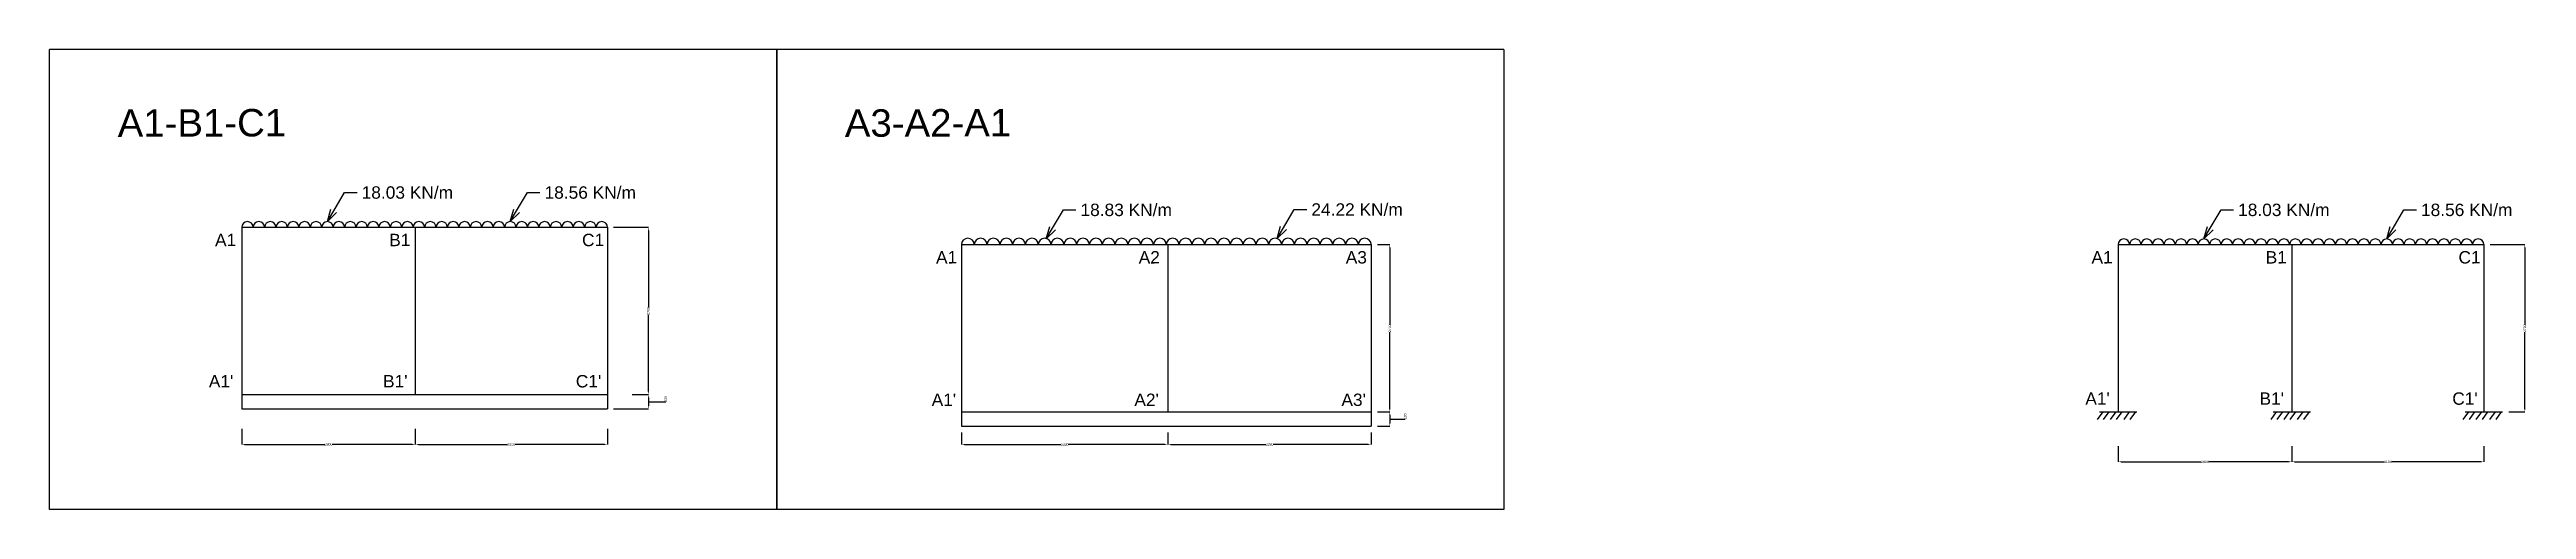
# Model space of a CAD drawing. Header units: millimetres. Extents: x 0 to 1679650, y -107560 to 692040.
# Drawn here: x 0 to 39956, y 29700 to 37125 of the extents above; entities that cross this region are included whole.
import ezdxf
from ezdxf import colors
from ezdxf.entities.mleader import LeaderData, LeaderLine
from ezdxf.math import Vec2, Vec3

# ---------------------------------------------------------------- set-up
doc = ezdxf.new("R2010")
doc.units = ezdxf.units.MM
doc.styles.get("Standard").update_dxf_attribs({"font": 'arial.ttf'})
doc.dimstyles.new('ISO-25', dxfattribs={"dimtxt": 40, "dimasz": 50, "dimexe": 1.25, "dimexo": 100, "dimtad": 0, "dimdec": 0, "dimtxsty": 'Standard', "dimcen": 2.5, "dimadec": 0, "dimazin": 0, "dimtfac": 1, "dimtdec": 0, "dimtmove": 0, "dimatfit": 3, "dimfxl": 1, "dimarcsym": 0})

msp = doc.modelspace()

# ---------------------------------------------------------------- texts
for s, height, p in [('A1-B1-C1', 443.11, (1100, 35715)), ('A3-A2-A1', 443.11, (12830, 35715)), ('A1', 200, (2670, 33950)), ('B1', 200, (5480, 33950)), ('C1', 200, (8590, 33950)), ('A1', 200, (14300, 33670)), ('A2', 200, (17570, 33670)), ('A3', 200, (20910, 33670)), ('A1', 200, (32940, 33670)), ('B1', 200, (35750, 33670)), ('C1', 200, (38860, 33670)), ("A1'", 200, (2570, 31670)), ("B1'", 200, (5380, 31670)), ("C1'", 200, (8490, 31670)), ("A1'", 200, (14230, 31370)), ("A2'", 200, (17500, 31370)), ("A3'", 200, (20840, 31370)), ("A1'", 200, (32840, 31390)), ("B1'", 200, (35650, 31390)), ("C1'", 200, (38760, 31390))]:
    msp.add_text(s, height=height, rotation=0.17556).set_placement(p)

# ---------------------------------------------------------------- blocks, each defined once
blk = doc.blocks.new('_Open30')
at = {"color": 0, "linetype": 'ByBlock', "lineweight": -2}
for p, q in [((-1, 0.27), (0, 0)), ((0, 0), (-1, -0.27)), ((0, 0), (-1, 0))]:
    blk.add_line(p, q, dxfattribs=at)
blk = doc.blocks.new('*D18')
at = {"color": 0, "lineweight": -2, "transparency": 16777216}
for p, q in [((14710, 30945), (14710, 30749)), ((18040, 30945), (18040, 30749)), ((14760, 30750), (16315, 30750)), ((17990, 30750), (16435, 30750))]:
    blk.add_line(p, q, dxfattribs=at)
at = {"color": 0, "transparency": 16777216}
for points in [[(14760, 30758), (14760, 30742), (14710, 30750)], [(17990, 30758), (17990, 30742), (18040, 30750)]]:
    blk.add_solid(points, dxfattribs=at)
at = {"layer": 'Defpoints', "color": 0, "transparency": 16777216}
for p in [(14710, 31045), (18040, 31045), (18040, 30750)]:
    blk.add_point(p, dxfattribs=at)
at = {"color": 0, "transparency": 16777216, "insert": (16375, 30750), "char_height": 40, "attachment_point": 5}
blk.add_mtext('3330', dxfattribs=at)
blk = doc.blocks.new('*D19')
at = {"color": 0, "lineweight": -2, "transparency": 16777216}
for p, q in [((18040, 30945), (18040, 30749)), ((21320, 30945), (21320, 30749)), ((18090, 30750), (19620, 30750)), ((21270, 30750), (19740, 30750))]:
    blk.add_line(p, q, dxfattribs=at)
at = {"color": 0, "transparency": 16777216}
for points in [[(18090, 30758), (18090, 30742), (18040, 30750)], [(21270, 30758), (21270, 30742), (21320, 30750)]]:
    blk.add_solid(points, dxfattribs=at)
at = {"layer": 'Defpoints', "color": 0, "transparency": 16777216}
for p in [(18040, 31045), (21320, 31045), (21320, 30750)]:
    blk.add_point(p, dxfattribs=at)
at = {"color": 0, "transparency": 16777216, "insert": (19680, 30750), "char_height": 40, "attachment_point": 5}
blk.add_mtext('3280', dxfattribs=at)
blk = doc.blocks.new('*D38')
at = {"color": 0, "lineweight": -2, "transparency": 16777216}
for p, q in [((39370, 33975), (39931, 33975)), ((39930, 33925), (39930, 32686)), ((39930, 31325), (39930, 32564)), ((39670, 31275), (39931, 31275))]:
    blk.add_line(p, q, dxfattribs=at)
at = {"color": 0, "transparency": 16777216}
for points in [[(39922, 33925), (39938, 33925), (39930, 33975)], [(39922, 31325), (39938, 31325), (39930, 31275)]]:
    blk.add_solid(points, dxfattribs=at)
at = {"layer": 'Defpoints', "color": 0, "transparency": 16777216}
for p in [(39270, 33975), (39570, 31275), (39930, 31275)]:
    blk.add_point(p, dxfattribs=at)
at = {"color": 0, "transparency": 16777216, "insert": (39930, 32625), "char_height": 40, "attachment_point": 5, "rotation": 90}
blk.add_mtext('2700', dxfattribs=at)
blk = doc.blocks.new('*D39')
at = {"color": 0, "lineweight": -2, "transparency": 16777216}
for p, q in [((21420, 33975), (21621, 33975)), ((21620, 33925), (21620, 32686)), ((21620, 31325), (21620, 32564)), ((21420, 31275), (21621, 31275))]:
    blk.add_line(p, q, dxfattribs=at)
at = {"color": 0, "transparency": 16777216}
for points in [[(21612, 33925), (21628, 33925), (21620, 33975)], [(21612, 31325), (21628, 31325), (21620, 31275)]]:
    blk.add_solid(points, dxfattribs=at)
at = {"layer": 'Defpoints', "color": 0, "transparency": 16777216}
for p in [(21320, 33975), (21320, 31275), (21620, 31275)]:
    blk.add_point(p, dxfattribs=at)
at = {"color": 0, "transparency": 16777216, "insert": (21620, 32625), "char_height": 40, "attachment_point": 5, "rotation": 90}
blk.add_mtext('2700', dxfattribs=at)
blk = doc.blocks.new('*D40')
at = {"color": 0, "lineweight": -2, "transparency": 16777216}
for p, q in [((21420, 31275), (21621, 31275)), ((21620, 31225), (21620, 31095)), ((21420, 31045), (21621, 31045)), ((21620, 31160), (21870, 31158)), ((21870, 31158), (21870, 31159))]:
    blk.add_line(p, q, dxfattribs=at)
at = {"color": 0, "transparency": 16777216}
for points in [[(21612, 31225), (21628, 31225), (21620, 31275)], [(21612, 31095), (21628, 31095), (21620, 31045)]]:
    blk.add_solid(points, dxfattribs=at)
at = {"layer": 'Defpoints', "color": 0, "transparency": 16777216}
for p in [(21320, 31275), (21320, 31045), (21620, 31045)]:
    blk.add_point(p, dxfattribs=at)
at = {"color": 0, "transparency": 16777216, "insert": (21870, 31204), "char_height": 40, "attachment_point": 5, "rotation": 90}
blk.add_mtext('230', dxfattribs=at)
blk = doc.blocks.new('*D41')
at = {"color": 0, "lineweight": -2, "transparency": 16777216}
for p, q in [((33370, 30722), (33370, 30469)), ((33420, 30470), (34709, 30470)), ((36120, 30470), (34831, 30470)), ((36170, 30722), (36170, 30469))]:
    blk.add_line(p, q, dxfattribs=at)
at = {"color": 0, "transparency": 16777216}
for points in [[(33420, 30478), (33420, 30462), (33370, 30470)], [(36120, 30478), (36120, 30462), (36170, 30470)]]:
    blk.add_solid(points, dxfattribs=at)
at = {"layer": 'Defpoints', "color": 0, "transparency": 16777216}
for p in [(33370, 30822), (36170, 30822), (36170, 30470)]:
    blk.add_point(p, dxfattribs=at)
at = {"color": 0, "transparency": 16777216, "insert": (34770, 30470), "char_height": 40, "attachment_point": 5}
blk.add_mtext('2800', dxfattribs=at)
blk = doc.blocks.new('*D42')
at = {"color": 0, "lineweight": -2, "transparency": 16777216}
for p, q in [((36170, 30722), (36170, 30469)), ((36220, 30470), (37660, 30470)), ((39220, 30470), (37780, 30470)), ((39270, 30722), (39270, 30469))]:
    blk.add_line(p, q, dxfattribs=at)
at = {"color": 0, "transparency": 16777216}
for points in [[(36220, 30478), (36220, 30462), (36170, 30470)], [(39220, 30478), (39220, 30462), (39270, 30470)]]:
    blk.add_solid(points, dxfattribs=at)
at = {"layer": 'Defpoints', "color": 0, "transparency": 16777216}
for p in [(36170, 30822), (39270, 30822), (39270, 30470)]:
    blk.add_point(p, dxfattribs=at)
at = {"color": 0, "transparency": 16777216, "insert": (37720, 30470), "char_height": 40, "attachment_point": 5}
blk.add_mtext('3100', dxfattribs=at)
blk = doc.blocks.new('*D64')
at = {"color": 0, "lineweight": -2, "transparency": 16777216}
for p, q in [((9100, 34255), (9661, 34255)), ((9660, 34205), (9660, 32966)), ((9660, 31605), (9660, 32844)), ((9400, 31555), (9661, 31555))]:
    blk.add_line(p, q, dxfattribs=at)
at = {"color": 0, "transparency": 16777216}
for points in [[(9652, 34205), (9668, 34205), (9660, 34255)], [(9652, 31605), (9668, 31605), (9660, 31555)]]:
    blk.add_solid(points, dxfattribs=at)
at = {"layer": 'Defpoints', "color": 0, "transparency": 16777216}
for p in [(9000, 34255), (9300, 31555), (9660, 31555)]:
    blk.add_point(p, dxfattribs=at)
at = {"color": 0, "transparency": 16777216, "insert": (9660, 32905), "char_height": 40, "attachment_point": 5, "rotation": 90}
blk.add_mtext('2700', dxfattribs=at)
blk = doc.blocks.new('*D65')
at = {"color": 0, "lineweight": -2, "transparency": 16777216}
for p, q in [((3100, 31002), (3100, 30749)), ((5900, 31002), (5900, 30749)), ((3150, 30750), (4439, 30750)), ((5850, 30750), (4561, 30750))]:
    blk.add_line(p, q, dxfattribs=at)
at = {"color": 0, "transparency": 16777216}
for points in [[(3150, 30758), (3150, 30742), (3100, 30750)], [(5850, 30758), (5850, 30742), (5900, 30750)]]:
    blk.add_solid(points, dxfattribs=at)
at = {"layer": 'Defpoints', "color": 0, "transparency": 16777216}
for p in [(3100, 31102), (5900, 31102), (5900, 30750)]:
    blk.add_point(p, dxfattribs=at)
at = {"color": 0, "transparency": 16777216, "insert": (4500, 30750), "char_height": 40, "attachment_point": 5}
blk.add_mtext('2800', dxfattribs=at)
blk = doc.blocks.new('*D66')
at = {"color": 0, "lineweight": -2, "transparency": 16777216}
for p, q in [((5900, 31002), (5900, 30749)), ((9000, 31002), (9000, 30749)), ((5950, 30750), (7390, 30750)), ((8950, 30750), (7510, 30750))]:
    blk.add_line(p, q, dxfattribs=at)
at = {"color": 0, "transparency": 16777216}
for points in [[(5950, 30758), (5950, 30742), (5900, 30750)], [(8950, 30758), (8950, 30742), (9000, 30750)]]:
    blk.add_solid(points, dxfattribs=at)
at = {"layer": 'Defpoints', "color": 0, "transparency": 16777216}
for p in [(5900, 31102), (9000, 31102), (9000, 30750)]:
    blk.add_point(p, dxfattribs=at)
at = {"color": 0, "transparency": 16777216, "insert": (7450, 30750), "char_height": 40, "attachment_point": 5}
blk.add_mtext('3100', dxfattribs=at)
blk = doc.blocks.new('*D67')
at = {"color": 0, "lineweight": -2, "transparency": 16777216}
for p, q in [((9100, 31325), (9661, 31325)), ((9400, 31555), (9661, 31555)), ((9660, 31505), (9660, 31375)), ((9660, 31440), (9940, 31438)), ((9940, 31438), (9940, 31439))]:
    blk.add_line(p, q, dxfattribs=at)
at = {"color": 0, "transparency": 16777216}
for points in [[(9652, 31505), (9668, 31505), (9660, 31555)], [(9652, 31375), (9668, 31375), (9660, 31325)]]:
    blk.add_solid(points, dxfattribs=at)
at = {"layer": 'Defpoints', "color": 0, "transparency": 16777216}
for p in [(9000, 31325), (9300, 31555), (9660, 31325)]:
    blk.add_point(p, dxfattribs=at)
at = {"color": 0, "transparency": 16777216, "insert": (9940, 31484), "char_height": 40, "attachment_point": 5, "rotation": 90}
blk.add_mtext('230', dxfattribs=at)

# ---------------------------------------------------------------- dimensions: what is measured, and where the dimension line sits
for base, p1, p2, picture, middle in [((9660, 31555), (9000, 34255), (9300, 31555), '*D64', (9660, 32905)), ((39930, 31275), (39270, 33975), (39570, 31275), '*D38', (39930, 32625))]:
    dim = msp.add_linear_dim(base=base, p1=p1, p2=p2, angle=90, dimstyle='ISO-25')
    dim.commit()
    dim.dimension.update_dxf_attribs({"geometry": picture, "text_midpoint": middle, "dimtype": 160})
dim = msp.add_linear_dim(base=(21620, 31275), p1=(21320, 33975), p2=(21320, 31275), angle=90, dimstyle='ISO-25')
dim.commit()
dim.dimension.update_dxf_attribs({"geometry": '*D39', "text_midpoint": (21620, 32625)})
for base, p1, p2, picture, middle in [((9660, 31325), (9300, 31555), (9000, 31325), '*D67', (9940, 31440)), ((21620, 31045), (21320, 31275), (21320, 31045), '*D40', (21870, 31160))]:
    dim = msp.add_linear_dim(base=base, p1=p1, p2=p2, angle=90, dimstyle='ISO-25', override={"dimtmove": 1})
    dim.commit()
    dim.dimension.update_dxf_attribs({"geometry": picture, "text_midpoint": middle, "dimtype": 160})
for base, p1, p2, picture, middle in [((5900, 30750), (3100, 31101.9), (5900, 31101.9), '*D65', (4500, 30750)), ((36170, 30470), (33370, 30821.9), (36170, 30821.9), '*D41', (34770, 30470))]:
    dim = msp.add_linear_dim(base=base, p1=p1, p2=p2, dimstyle='ISO-25')
    dim.commit()
    dim.dimension.update_dxf_attribs({"geometry": picture, "text_midpoint": middle})
for base, p1, p2, picture, middle in [((9000, 30750), (5900, 31101.9), (9000, 31101.9), '*D66', (7450, 30750)), ((18040, 30750), (14710, 31045), (18040, 31045), '*D18', (16375, 30750)), ((21320, 30750), (18040, 31045), (21320, 31045), '*D19', (19680, 30750)), ((39270, 30470), (36170, 30821.9), (39270, 30821.9), '*D42', (37720, 30470))]:
    dim = msp.add_linear_dim(base=base, p1=p1, p2=p2, dimstyle='ISO-25', override={"dimtmove": 1})
    dim.commit()
    dim.dimension.update_dxf_attribs({"geometry": picture, "text_midpoint": middle})

# ---------------------------------------------------------------- linework, layer by layer
for p, q in [((23460, 37125), (0, 37125)), ((3100, 34255), (9000, 34255)), ((3100, 34255), (3100, 31555)), ((5900, 34255), (5900, 31555)), ((9000, 34255), (9000, 31555)), ((14710, 33975), (21320, 33975)), ((14710, 33975), (14710, 31275)), ((18040, 33975), (18040, 31275)), ((21320, 33975), (21320, 31275)), ((33370, 33975), (39270, 33975)), ((33370, 33975), (33370, 31275)), ((36170, 33975), (36170, 31275)), ((39270, 33975), (39270, 31275)), ((3100, 31555), (9000, 31555)), ((3100, 31555), (3100, 31325)), ((3100, 31325), (9000, 31325)), ((9000, 31555), (9000, 31325)), ((14710, 31275), (21320, 31275)), ((14710, 31275), (14710, 31045)), ((21320, 31275), (21320, 31045)), ((33120, 31275), (33030, 31150)), ((33070, 31275), (33670, 31275)), ((33220, 31275), (33130, 31150)), ((33330, 31275), (33240, 31150)), ((33430, 31275), (33340, 31150)), ((33550, 31275), (33460, 31150)), ((33650, 31275), (33560, 31150)), ((35920, 31275), (35830, 31150)), ((35870, 31275), (36470, 31275)), ((36020, 31275), (35930, 31150)), ((36130, 31275), (36040, 31150)), ((36230, 31275), (36140, 31150)), ((36350, 31275), (36260, 31150)), ((36450, 31275), (36360, 31150)), ((39020, 31275), (38930, 31150)), ((38970, 31275), (39570, 31275)), ((39120, 31275), (39030, 31150)), ((39230, 31275), (39140, 31150)), ((39330, 31275), (39240, 31150)), ((39450, 31275), (39360, 31150)), ((39550, 31275), (39460, 31150)), ((14710, 31045), (21320, 31045))]:
    msp.add_line(p, q)
for points in [[(11730, 37125), (11730, 29700), (0, 29700), (0, 37125)], [(23460, 37125), (23460, 29700), (11730, 29700), (11730, 37125)]]:
    msp.add_lwpolyline(points)
for centre, radius in [((3192.2, 34255), 92.2), ((3376.6, 34255), 92.2), ((3560.9, 34255), 92.2), ((3745.3, 34255), 92.2), ((3929.7, 34255), 92.2), ((4114.1, 34255), 92.2), ((4298.4, 34255), 92.2), ((4482.8, 34255), 92.2), ((4667.2, 34255), 92.2), ((4851.6, 34255), 92.2), ((5035.9, 34255), 92.2), ((5220.3, 34255), 92.2), ((5404.7, 34255), 92.2), ((5589.1, 34255), 92.2), ((5773.4, 34255), 92.2), ((5957.8, 34255), 92.2), ((6142.2, 34255), 92.2), ((6326.6, 34255), 92.2), ((6510.9, 34255), 92.2), ((6695.3, 34255), 92.2), ((6879.7, 34255), 92.2), ((7064.1, 34255), 92.2), ((7248.4, 34255), 92.2), ((7432.8, 34255), 92.2), ((7617.2, 34255), 92.2), ((7801.6, 34255), 92.2), ((7985.9, 34255), 92.2), ((8170.3, 34255), 92.2), ((8354.7, 34255), 92.2), ((8539.1, 34255), 92.2), ((8723.4, 34255), 92.2), ((8907.8, 34255), 92.2), ((14813.3, 33975), 103.3), ((15019.8, 33975), 103.3), ((15226.4, 33975), 103.3), ((15433, 33975), 103.3), ((15639.5, 33975), 103.3), ((15846.1, 33975), 103.3), ((16052.7, 33975), 103.3), ((16259.2, 33975), 103.3), ((16465.8, 33975), 103.3), ((16672.3, 33975), 103.3), ((16878.9, 33975), 103.3), ((17085.5, 33975), 103.3), ((17292, 33975), 103.3), ((17498.6, 33975), 103.3), ((17705.2, 33975), 103.3), ((17911.7, 33975), 103.3), ((18118.3, 33975), 103.3), ((18324.8, 33975), 103.3), ((18531.4, 33975), 103.3), ((18738, 33975), 103.3), ((18944.5, 33975), 103.3), ((19151.1, 33975), 103.3), ((19357.7, 33975), 103.3), ((19564.2, 33975), 103.3), ((19770.8, 33975), 103.3), ((19977.3, 33975), 103.3), ((20183.9, 33975), 103.3), ((20390.5, 33975), 103.3), ((20597, 33975), 103.3), ((20803.6, 33975), 103.3), ((21010.2, 33975), 103.3), ((21216.7, 33975), 103.3), ((33462.2, 33975), 92.2), ((33646.6, 33975), 92.2), ((33830.9, 33975), 92.2), ((34015.3, 33975), 92.2), ((34199.7, 33975), 92.2), ((34384.1, 33975), 92.2), ((34568.4, 33975), 92.2), ((34752.8, 33975), 92.2), ((34937.2, 33975), 92.2), ((35121.6, 33975), 92.2), ((35305.9, 33975), 92.2), ((35490.3, 33975), 92.2), ((35674.7, 33975), 92.2), ((35859.1, 33975), 92.2), ((36043.4, 33975), 92.2), ((36227.8, 33975), 92.2), ((36412.2, 33975), 92.2), ((36596.6, 33975), 92.2), ((36780.9, 33975), 92.2), ((36965.3, 33975), 92.2), ((37149.7, 33975), 92.2), ((37334.1, 33975), 92.2), ((37518.4, 33975), 92.2), ((37702.8, 33975), 92.2), ((37887.2, 33975), 92.2), ((38071.6, 33975), 92.2), ((38255.9, 33975), 92.2), ((38440.3, 33975), 92.2), ((38624.7, 33975), 92.2), ((38809.1, 33975), 92.2), ((38993.4, 33975), 92.2), ((39177.8, 33975), 92.2)]:
    msp.add_arc(centre, radius, 0, 180)

msp.set_redraw_order([(e.dxf.handle, doc.entitydb.next_handle()) for e in msp.query("TEXT MTEXT ATTDEF DIMENSION ARC_DIMENSION")])  # texts and dimensions are drawn at this point

# ---------------------------------------------------------------- leaders
ml = msp.add_multileader_mtext('Standard')
ml.set_content('18.03 KN/m', color=256)
ml.set_leader_properties()
ml.set_arrow_properties(name='OPEN30')
ml.build(insert=Vec2(0, 0))
ml.multileader.update_dxf_attribs({"text_right_attachment_type": 2, "dogleg_length": 200, "arrow_head_size": 200})
ctx = ml.context
ctx.base_point, ctx.char_height, ctx.arrow_head_size, ctx.landing_gap_size, ctx.plane_origin = Vec3(4960, 34815), 200, 200, 75, Vec3(4482.8, 34347.2)
ctx.right_attachment = 2
notes = []
notes.append((ctx, [(0, (1, 1, 0), (4760, 34815), (1, 0), 200, [(0, [(4482.8, 34347.2)], 0, [])])]))
ctx.mtext.insert, ctx.mtext.line_spacing_factor, ctx.mtext.flow_direction = Vec3(5035, 34916.8), 1.2, 5
ml = msp.add_multileader_mtext('Standard')
ml.set_content('18.56 KN/m', color=256)
ml.set_leader_properties()
ml.set_arrow_properties(name='OPEN30')
ml.build(insert=Vec2(0, 0))
ml.multileader.update_dxf_attribs({"text_right_attachment_type": 2, "dogleg_length": 200, "arrow_head_size": 200})
ctx = ml.context
ctx.base_point, ctx.char_height, ctx.arrow_head_size, ctx.landing_gap_size, ctx.plane_origin = Vec3(7910, 34815), 200, 200, 75, Vec3(7432.8, 34347.2)
ctx.right_attachment = 2
notes.append((ctx, [(0, (1, 1, 0), (7710, 34815), (1, 0), 200, [(0, [(7432.8, 34347.2)], 0, [])])]))
ctx.mtext.insert, ctx.mtext.line_spacing_factor, ctx.mtext.flow_direction = Vec3(7985, 34916.7), 1.2, 5
ml = msp.add_multileader_mtext('Standard')
ml.set_content('18.83 KN/m', color=256)
ml.set_leader_properties()
ml.set_arrow_properties(name='OPEN30')
ml.build(insert=Vec2(0, 0))
ml.multileader.update_dxf_attribs({"text_right_attachment_type": 2, "dogleg_length": 200, "arrow_head_size": 200})
ctx = ml.context
ctx.base_point, ctx.char_height, ctx.arrow_head_size, ctx.landing_gap_size, ctx.plane_origin = Vec3(16555.6, 34535), 200, 200, 75, Vec3(16078.4, 34067.2)
ctx.right_attachment = 2
notes.append((ctx, [(0, (1, 1, 0), (16355.6, 34535), (1, 0), 200, [(0, [(16078.4, 34067.2)], 0, [])])]))
ctx.mtext.insert, ctx.mtext.line_spacing_factor, ctx.mtext.flow_direction = Vec3(16630.6, 34636.8), 1.2, 5
ml = msp.add_multileader_mtext('Standard')
ml.set_content('24.22 KN/m', color=256)
ml.set_leader_properties()
ml.set_arrow_properties(name='OPEN30')
ml.build(insert=Vec2(0, 0))
ml.multileader.update_dxf_attribs({"text_right_attachment_type": 2, "dogleg_length": 200, "arrow_head_size": 200})
ctx = ml.context
ctx.base_point, ctx.char_height, ctx.arrow_head_size, ctx.landing_gap_size, ctx.plane_origin = Vec3(20280.1, 34541), 200, 200, 75, Vec3(19803, 34073.1)
ctx.right_attachment = 2
notes.append((ctx, [(0, (1, 1, 0), (20080.1, 34541), (1, 0), 200, [(0, [(19803, 34073.1)], 0, [])])]))
ctx.mtext.insert, ctx.mtext.line_spacing_factor, ctx.mtext.flow_direction = Vec3(20355.1, 34642.7), 1.2, 5
ml = msp.add_multileader_mtext('Standard')
ml.set_content('18.03 KN/m', color=256)
ml.set_leader_properties()
ml.set_arrow_properties(name='OPEN30')
ml.build(insert=Vec2(0, 0))
ml.multileader.update_dxf_attribs({"text_right_attachment_type": 2, "dogleg_length": 200, "arrow_head_size": 200})
ctx = ml.context
ctx.base_point, ctx.char_height, ctx.arrow_head_size, ctx.landing_gap_size, ctx.plane_origin = Vec3(35230, 34535), 200, 200, 75, Vec3(34752.8, 34067.2)
ctx.right_attachment = 2
notes.append((ctx, [(0, (1, 1, 0), (35030, 34535), (1, 0), 200, [(0, [(34752.8, 34067.2)], 0, [])])]))
ctx.mtext.insert, ctx.mtext.line_spacing_factor, ctx.mtext.flow_direction = Vec3(35305, 34636.8), 1.2, 5
ml = msp.add_multileader_mtext('Standard')
ml.set_content('18.56 KN/m', color=256)
ml.set_leader_properties()
ml.set_arrow_properties(name='OPEN30')
ml.build(insert=Vec2(0, 0))
ml.multileader.update_dxf_attribs({"text_right_attachment_type": 2, "dogleg_length": 200, "arrow_head_size": 200})
ctx = ml.context
ctx.base_point, ctx.char_height, ctx.arrow_head_size, ctx.landing_gap_size, ctx.plane_origin = Vec3(38180, 34535), 200, 200, 75, Vec3(37702.8, 34067.2)
ctx.right_attachment = 2
notes.append((ctx, [(0, (1, 1, 0), (37980, 34535), (1, 0), 200, [(0, [(37702.8, 34067.2)], 0, [])])]))
ctx.mtext.insert, ctx.mtext.line_spacing_factor, ctx.mtext.flow_direction = Vec3(38255, 34636.7), 1.2, 5
for ctx, leaders in notes:
    for number, flags, end, landing, length, lines in leaders:
        leader = LeaderData()
        leader.index, (leader.has_last_leader_line, leader.has_dogleg_vector, leader.attachment_direction) = number, flags
        leader.last_leader_point, leader.dogleg_vector, leader.dogleg_length = Vec3(end), Vec3(landing), length
        for number, points, colour, breaks in lines:
            line = LeaderLine()
            line.index, line.vertices, line.color, line.breaks = number, Vec3.list(points), colors.encode_raw_color(colour), breaks
            leader.lines.append(line)
        ctx.leaders.append(leader)

doc.saveas('drawing.dxf')
